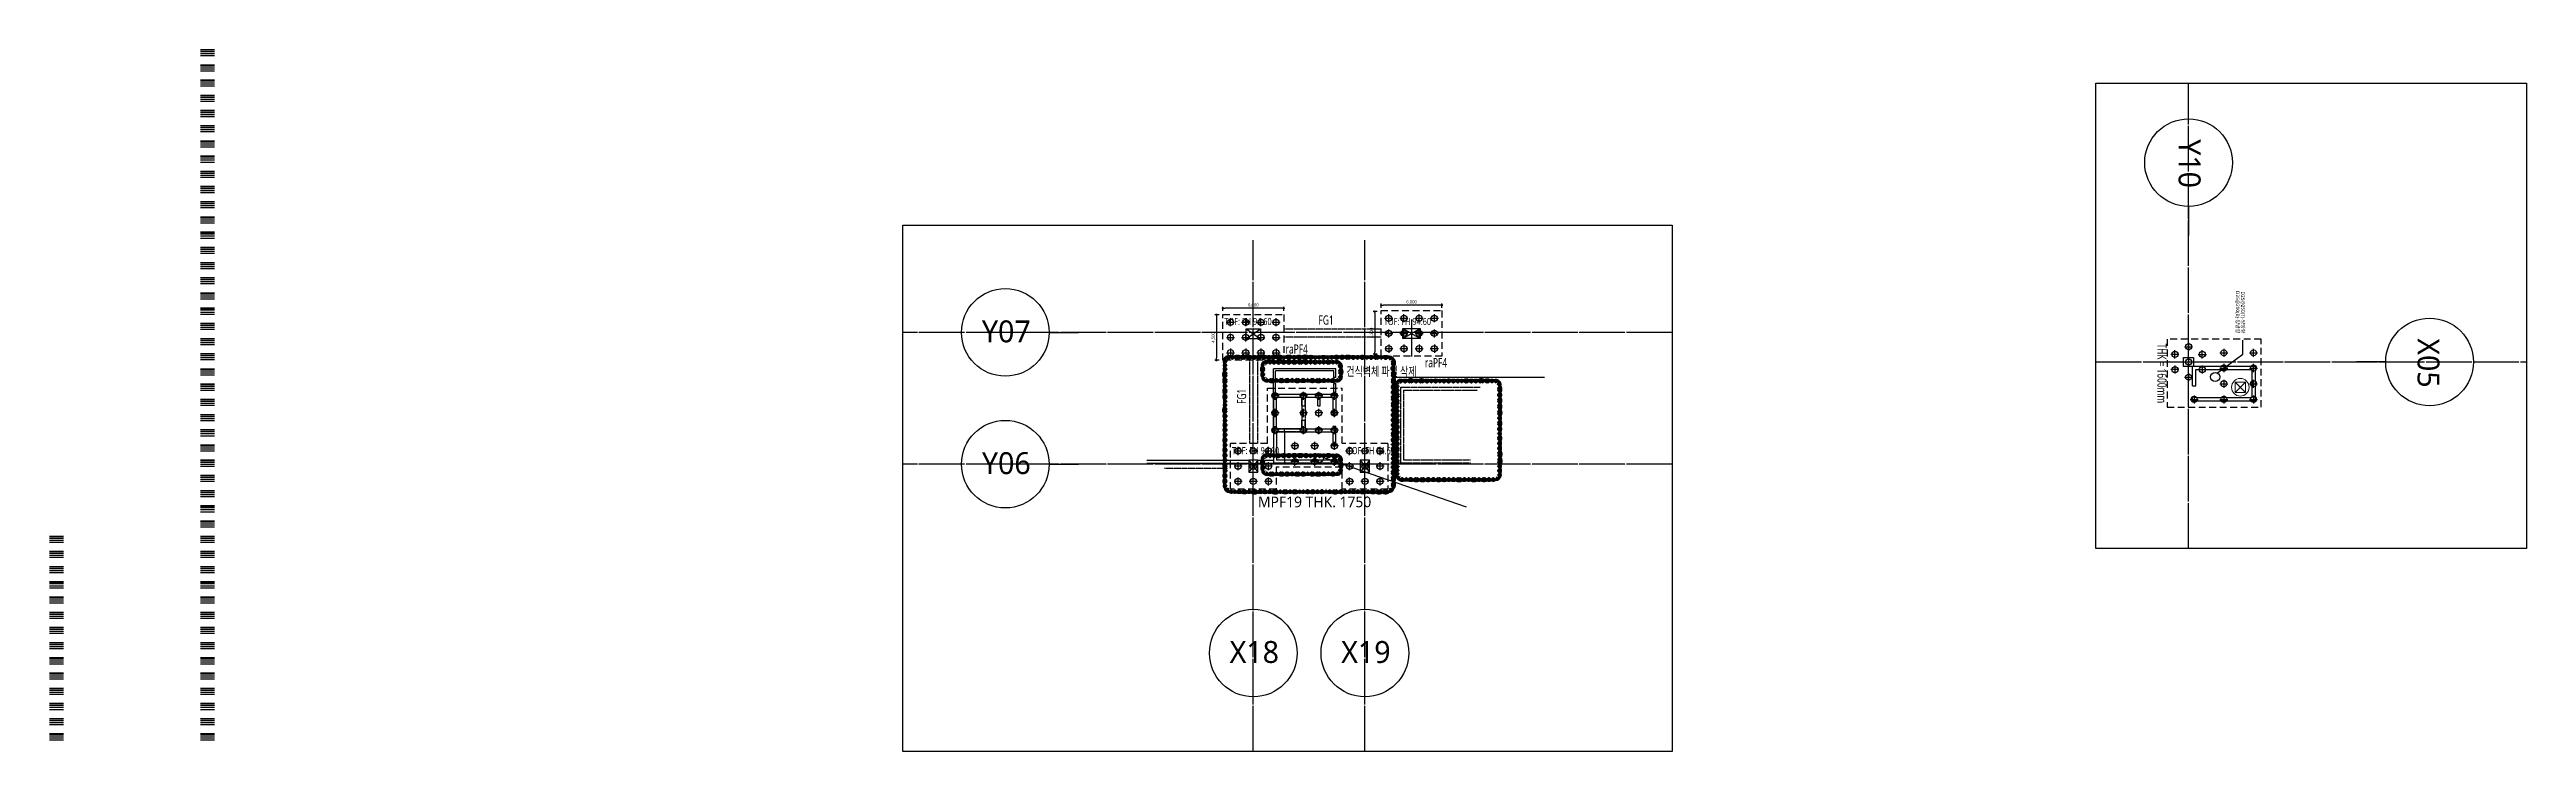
# Model space of a CAD drawing. Header units: millimetres. Extents: x 11948722 to 13111668, y -10771712 to -10232988.
# Drawn here: x 12301136 to 12545325, y -10680287 to -10611027 of the extents above; entities that cross this region are included whole.
import ezdxf
from ezdxf.enums import TextEntityAlignment as Align

# ---------------------------------------------------------------- set-up
doc = ezdxf.new("R2010")
doc.units = ezdxf.units.MM
doc.header["$LTSCALE"] = 150
doc.header["$MEASUREMENT"] = 0
for name, pattern in [('CEN', [6.2, 6, -0.1, 0, -0.1]), ('CONTINOUS', [0]), ('DASHED2', [0.375, 0.25, -0.125]), ('HID', [2.3, 1.5, -0.8]), ('HID2', [4.6, 3, -1.6]), ('HIDDEN2', [0.1875, 0.125, -0.0625]), ('XREF-구조평면도-안성 에버게인$0$CEN', [6.2, 6, -0.1, 0, -0.1]), ('XREF-구조평면도-안성 에버게인$0$HID2', [4.6, 3, -1.6]), ('XREF-구조평면도-안성 에버게인$0$XREF-구조평면도-안성 에버게인$0$DASHED2', [0.375, 0.25, -0.125]), ('XREF-구조평면도-안성 에버게인$0$XREF-구조평면도-안성 에버게인$0$HIDDEN', [2, 1, -1])]:
    doc.linetypes.add(name, pattern=pattern)
doc.layers.get('0').update_dxf_attribs({"linetype": 'CONTINUOUS'})
doc.layers.get('Defpoints').update_dxf_attribs({"color": 117, "linetype": 'CONTINUOUS'})
doc.layers.add('!!2023-08-17 수정사항', color=80, linetype='CONTINUOUS', plot=False)
for name, color, linetype in [('3TEX', 3, 'CONTINUOUS'), ('__S-CEN', 8, 'CEN'), ('__S-G.LINE-RC', 222, 'DASHED2'), ('__S_구조체크사항20230112', 111, 'CONTINUOUS'), ('__S_구조체크사항20230116', 101, 'CONTINUOUS'), ('CEN', 1, 'CEN'), ('COL', 2, 'CONTINUOUS'), ('CON-C', 2, 'CONTINUOUS'), ('F.LINE', 41, 'DASHED2'), ('F.NAME', 6, 'CONTINUOUS'), ('NOTE', 7, 'CONTINUOUS'), ('PILE', 1, 'CONTINUOUS'), ('x-평면도$0$SYM-2', 7, 'CONTINUOUS'), ('Xref-계단단면도$0$A-CEIL', 6, 'CONTINUOUS'), ('XREF-구조평면도-안성 에버게인$0$3 dim0', 7, 'CONTINUOUS'), ('XREF-구조평면도-안성 에버게인$0$__S-CEN', 8, 'XREF-구조평면도-안성 에버게인$0$CEN'), ('XREF-구조평면도-안성 에버게인$0$__S-G.NAME-RC', 3, 'CONTINUOUS'), ('XREF-구조평면도-안성 에버게인$0$XREF-구조평면도-안성 에버게인$0$__S-G.LINE-RC', 222, 'XREF-구조평면도-안성 에버게인$0$XREF-구조평면도-안성 에버게인$0$DASHED2'), ('XREF-구조평면도-안성 에버게인$0$XREF-구조평면도-안성 에버게인$0$ELE7', 7, 'CONTINUOUS'), ('XREF-구조평면도-안성 에버게인$0$XREF-구조평면도-안성 에버게인$0$x-평면도$0$A-CON', 2, 'CONTINUOUS'), ('XREF-구조평면도-안성 에버게인$0$XREF-구조평면도-안성 에버게인$0$x-평면도$0$지시선2', 7, 'CONTINUOUS'), ('XREF-구조평면도-안성 에버게인$0$XREF-구조평면도-안성 에버게인$0$주철근', 2, 'CONTINUOUS'), ('XREF-구조평면도-안성 에버게인$0$하부구조체', 171, 'XREF-구조평면도-안성 에버게인$0$HID2'), ('단차벽체', 2, 'CONTINUOUS'), ('하부구조체', 171, 'HID2')]:
    doc.layers.add(name, color=color, linetype=linetype)
doc.layers.add('집수정 1.90 x 1.700', color=3, linetype='CONTINUOUS', lineweight=0)
doc.styles.get("Standard").update_dxf_attribs({"font": 'NanumGothic.ttf'})
doc.styles.add('XREF-구조평면도-안성 에버게인$0$AUDIT_D_190715091641-0', font='')
doc.styles.get('XREF-구조평면도-안성 에버게인$0$AUDIT_D_190715091641-0').set_extended_font_data('Dotum')
doc.dimstyles.new('XREF-구조평면도-안성 에버게인$0$scale600', dxfattribs={"dimscale": 600, "dimtxt": 2, "dimasz": 1, "dimexe": 1, "dimexo": 2.5, "dimgap": 0.8, "dimtad": 1, "dimdec": 0, "dimzin": 0, "dimdsep": 46, "dimlunit": 6, "dimtxsty": 'XREF-구조평면도-안성 에버게인$0$AUDIT_D_190715091641-0', "dimblk": 'XREF-구조평면도-안성 에버게인$0$_Dot', "dimcen": 0, "dimdle": 1, "dimclrd": 256, "dimclre": 256, "dimclrt": 3, "dimadec": 0, "dimazin": 0, "dimtfac": 1, "dimtdec": 0, "dimtix": 1, "dimtmove": 2, "dimatfit": 3, "dimldrblk": 'XREF-구조평면도-안성 에버게인$0$_Dot', "dimfxl": 1, "dimtolj": 1, "dimtzin": 0, "dimarcsym": 0})

msp = doc.modelspace()

# ---------------------------------------------------------------- texts
at = {"layer": '3TEX', "linetype": 'CONTINOUS', "width": 0.7}
for p in [(12416962.7, -10637860.3), (12432678.5, -10637860.3), (12417706.4, -10650602.1), (12429119.9, -10650602.1)]:
    msp.add_text('TOF: FH 94.60', height=700, dxfattribs=at).set_placement(p, align=Align.MIDDLE_LEFT)
at = {"layer": '__S_구조체크사항20230116', "color": 1, "linetype": 'CONTINOUS', "width": 0.7}
msp.add_text('건식벽체 파일 삭제', height=900, dxfattribs=at).set_placement((12432439.1, -10642780.2), align=Align.MIDDLE_CENTER)
at = {"layer": 'F.NAME', "color": 140, "width": 0.7}
msp.add_text('THK = 1600mm', height=900, rotation=270, dxfattribs=at).set_placement((12509394.7, -10642981), align=Align.MIDDLE_CENTER)
at = {"layer": 'NOTE'}
for s, p in [('D25@200(B)-양방향', (12516854.3, -10634849.3)), ('D25@250(T)-양방향', (12517373.2, -10634909))]:
    msp.add_text(s, height=350, rotation=270, dxfattribs=at).set_placement(p, align=Align.MIDDLE_LEFT)
at = {"layer": 'NOTE', "color": 4, "width": 0.7}
for p in [(12424087.1, -10640579.9), (12437817.9, -10641920.6)]:
    msp.add_text('raPF4', height=900, dxfattribs=at).set_placement(p, align=Align.MIDDLE_CENTER)
at = {"layer": 'NOTE', "color": 1}
msp.add_text('MPF19 THK. 1750', height=1050, dxfattribs=at).set_placement((12420268, -10655660.6), align=Align.MIDDLE_LEFT)
at = {"layer": 'x-평면도$0$SYM-2', "color": 3}
for s, p in [('Y10', (12512115.3, -10622283.4)), ('X05', (12535670.3, -10641954.4))]:
    msp.add_text(s, height=2160, rotation=270, dxfattribs=at).set_placement(p, align=Align.MIDDLE_CENTER)
for s, p in [('Y07', (12395459.8, -10638838.8)), ('Y06', (12395459.8, -10651838.8)), ('X18', (12419910, -10670470.1)), ('X19', (12430910, -10670470.1))]:
    msp.add_text(s, height=2160, dxfattribs=at).set_placement(p, align=Align.MIDDLE_CENTER)
at = {"layer": 'XREF-구조평면도-안성 에버게인$0$__S-G.NAME-RC', "width": 0.7}
msp.add_text('FG1', height=900, dxfattribs=at).set_placement((12426983.8, -10637716.8), align=Align.MIDDLE)
msp.add_text('FG1', height=900, rotation=90, dxfattribs=at).set_placement((12418653.4, -10645247.2), align=Align.MIDDLE)

# ---------------------------------------------------------------- blocks, each defined once
blk = doc.blocks.new('XREF-구조평면도-안성 에버게인$0$_Dot')
at = {"color": 0, "linetype": 'ByBlock', "lineweight": -2}
blk.add_line((-0.5, 0), (-1, 0), dxfattribs=at)
at = {"color": 0, "linetype": 'ByBlock', "const_width": 0.5}
blk.add_lwpolyline([(-0.25, 0, 1), (0.25, 0, 1)], format="xyb", close=True, dxfattribs=at)
blk = doc.blocks.new('*D2012')
at = {"layer": 'Defpoints', "color": 0, "ltscale": 1200}
for p in [(12432411, -10636251), (12432411, -10636887), (12438411, -10636887)]:
    blk.add_point(p, dxfattribs=at)
at = {"layer": 'XREF-구조평면도-안성 에버게인$0$3 dim0', "lineweight": -2}
for p, q in [((12432411, -10636512), (12432411, -10636101)), ((12438186, -10636251), (12432636, -10636251)), ((12438411, -10636512), (12438411, -10636101))]:
    blk.add_line(p, q, dxfattribs=at)
at = {"layer": 'XREF-구조평면도-안성 에버게인$0$3 dim0', "lineweight": -2, "ltscale": 1200, "xscale": 225, "yscale": 225, "zscale": 225, "rotation": 180}
blk.add_blockref('XREF-구조평면도-안성 에버게인$0$_Dot', (12432411, -10636251), dxfattribs=at)
at = {"layer": 'XREF-구조평면도-안성 에버게인$0$3 dim0', "lineweight": -2, "ltscale": 1200, "xscale": 225, "yscale": 225, "zscale": 225}
blk.add_blockref('XREF-구조평면도-안성 에버게인$0$_Dot', (12438411, -10636251), dxfattribs=at)
at = {"layer": 'XREF-구조평면도-안성 에버게인$0$3 dim0', "color": 3, "ltscale": 1200, "insert": (12435411, -10635952), "char_height": 300, "attachment_point": 5, "style": 'XREF-구조평면도-안성 에버게인$0$AUDIT_D_190715091641-0'}
blk.add_mtext('\\A1;6,000', dxfattribs=at)
blk = doc.blocks.new('*D2013')
at = {"layer": 'Defpoints', "color": 0, "ltscale": 1200}
for p in [(12432411, -10636887), (12431775, -10641087), (12432411, -10641087)]:
    blk.add_point(p, dxfattribs=at)
at = {"layer": 'XREF-구조평면도-안성 에버게인$0$3 dim0', "lineweight": -2}
for p, q in [((12432036, -10636887), (12431625, -10636887)), ((12431775, -10637112), (12431775, -10640862)), ((12432036, -10641087), (12431625, -10641087))]:
    blk.add_line(p, q, dxfattribs=at)
at = {"layer": 'XREF-구조평면도-안성 에버게인$0$3 dim0', "lineweight": -2, "ltscale": 1200, "xscale": 225, "yscale": 225, "zscale": 225}
for p, rotation in [((12431775, -10636887), 90), ((12431775, -10641087), 270)]:
    blk.add_blockref('XREF-구조평면도-안성 에버게인$0$_Dot', p, dxfattribs=dict(at, rotation=rotation))
at = {"layer": 'XREF-구조평면도-안성 에버게인$0$3 dim0', "color": 3, "ltscale": 1200, "insert": (12431476, -10638987), "char_height": 300, "attachment_point": 5, "rotation": 90, "style": 'XREF-구조평면도-안성 에버게인$0$AUDIT_D_190715091641-0'}
blk.add_mtext('\\A1;4,200', dxfattribs=at)
blk = doc.blocks.new('*D2014')
at = {"layer": 'Defpoints', "color": 0, "ltscale": 1200}
for p in [(12416811, -10636552), (12416811, -10637189), (12422811, -10637189)]:
    blk.add_point(p, dxfattribs=at)
at = {"layer": 'XREF-구조평면도-안성 에버게인$0$3 dim0', "lineweight": -2}
for p, q in [((12416811, -10636814), (12416811, -10636402)), ((12422586, -10636552), (12417036, -10636552)), ((12422811, -10636814), (12422811, -10636402))]:
    blk.add_line(p, q, dxfattribs=at)
at = {"layer": 'XREF-구조평면도-안성 에버게인$0$3 dim0', "lineweight": -2, "ltscale": 1200, "xscale": 225, "yscale": 225, "zscale": 225, "rotation": 180}
blk.add_blockref('XREF-구조평면도-안성 에버게인$0$_Dot', (12416811, -10636552), dxfattribs=at)
at = {"layer": 'XREF-구조평면도-안성 에버게인$0$3 dim0', "lineweight": -2, "ltscale": 1200, "xscale": 225, "yscale": 225, "zscale": 225}
blk.add_blockref('XREF-구조평면도-안성 에버게인$0$_Dot', (12422811, -10636552), dxfattribs=at)
at = {"layer": 'XREF-구조평면도-안성 에버게인$0$3 dim0', "color": 3, "ltscale": 1200, "insert": (12419811, -10636253), "char_height": 300, "attachment_point": 5, "style": 'XREF-구조평면도-안성 에버게인$0$AUDIT_D_190715091641-0'}
blk.add_mtext('\\A1;6,000', dxfattribs=at)
blk = doc.blocks.new('*D2015')
at = {"layer": 'Defpoints', "color": 0, "ltscale": 1200}
for p in [(12416811, -10637189), (12416174, -10641688), (12416811, -10641688)]:
    blk.add_point(p, dxfattribs=at)
at = {"layer": 'XREF-구조평면도-안성 에버게인$0$3 dim0', "lineweight": -2}
for p, q in [((12416436, -10637189), (12416024, -10637189)), ((12416174, -10637414), (12416174, -10641463)), ((12416436, -10641688), (12416024, -10641688))]:
    blk.add_line(p, q, dxfattribs=at)
at = {"layer": 'XREF-구조평면도-안성 에버게인$0$3 dim0', "lineweight": -2, "ltscale": 1200, "xscale": 225, "yscale": 225, "zscale": 225}
for p, rotation in [((12416174, -10637189), 90), ((12416174, -10641688), 270)]:
    blk.add_blockref('XREF-구조평면도-안성 에버게인$0$_Dot', p, dxfattribs=dict(at, rotation=rotation))
at = {"layer": 'XREF-구조평면도-안성 에버게인$0$3 dim0', "color": 3, "ltscale": 1200, "insert": (12415875, -10639438), "char_height": 300, "attachment_point": 5, "rotation": 90, "style": 'XREF-구조평면도-안성 에버게인$0$AUDIT_D_190715091641-0'}
blk.add_mtext('\\A1;4,500', dxfattribs=at)

# ---------------------------------------------------------------- dimensions: what is measured, and where the dimension line sits
at = {"layer": 'XREF-구조평면도-안성 에버게인$0$3 dim0'}
for base, p1, p2, angle, picture, middle in [((12416810.5, -10636552.4), (12422810.5, -10637188.6), (12416810.5, -10637188.6), 180, '*D2014', (12419810.5, -10636253.3)), ((12431775.1, -10641086.6), (12432411.3, -10636887), (12432411.3, -10641086.6), 270, '*D2013', (12431476, -10638986.8)), ((12432411.3, -10636250.8), (12438411.3, -10636887), (12432411.3, -10636887), 180, '*D2012', (12435411.3, -10635951.7)), ((12416174.3, -10641688.2), (12416810.5, -10637188.6), (12416810.5, -10641688.2), 270, '*D2015', (12415875.2, -10639438.4))]:
    dim = msp.add_linear_dim(base=base, p1=p1, p2=p2, angle=angle, dimstyle='XREF-구조평면도-안성 에버게인$0$scale600', override={"dimscale": 150, "dimasz": 1.5, "dimtmove": 0}, dxfattribs=at)
    dim.commit()
    dim.dimension.update_dxf_attribs({"geometry": picture, "text_midpoint": middle})

# ---------------------------------------------------------------- linework, layer by layer
at = {"layer": '!!2023-08-17 수정사항', "linetype": 'CONTINOUS'}
msp.add_lwpolyline([(12461090.6, -10680287.3), (12385270.6, -10680287.3), (12385270.6, -10628352.7), (12461090.6, -10628352.7)], close=True, dxfattribs=at)
at = {"layer": '__S-CEN', "ltscale": 5}
for p, q in [((12512015.8, -10660272.7), (12512015.8, -10614357.9)), ((12419810.5, -10680287.3), (12419810.5, -10629830)), ((12430810.5, -10680287.3), (12430810.5, -10629830)), ((12461090.6, -10638938.4), (12385270.6, -10638938.4)), ((12502875.3, -10641854.9), (12545324.8, -10641854.9)), ((12461090.6, -10651938.4), (12385270.6, -10651938.4))]:
    msp.add_line(p, q, dxfattribs=at)
at = {"layer": '__S-G.LINE-RC', "ltscale": 2}
for p, q in [((12411060.2, -10651538.6), (12417930.4, -10651538.6)), ((12411060.2, -10652338.6), (12417261.3, -10652338.6))]:
    msp.add_line(p, q, dxfattribs=at)
at = {"layer": '__S_구조체크사항20230112', "linetype": 'CONTINOUS'}
for p, q in [((12422900.4, -10648738.4), (12422900.4, -10648438.4)), ((12422900.4, -10648738.4), (12422900.4, -10651538.4)), ((12422900.4, -10651538.4), (12422900.4, -10651838.4))]:
    msp.add_line(p, q, dxfattribs=at)
at = {"layer": '__S_구조체크사항20230116', "color": 1, "linetype": 'CONTINOUS'}
msp.add_line((12433651, -10643362.6), (12448508, -10643362.6), dxfattribs=at)
at = {"layer": '__S_구조체크사항20230116', "color": 1, "linetype": 'CONTINOUS', "const_width": 500}
for points in [[(12417146.8, -10641530.6, -0.52056705), (12417550.4, -10641530.6, -0.52056705), (12417947.9, -10641530.6, -0.52056705), (12418551.2, -10641530.6, -0.52056705), (12419092.1, -10641530.6, -0.52056705), (12419635.9, -10641530.6, -0.52056705), (12420116.3, -10641530.6, -0.52056705), (12420606.5, -10641530.6, -0.52056705), (12421140, -10641530.6, -0.52056705), (12421564, -10641530.6, -0.52056705), (12422041.2, -10641530.6, -0.52056705), (12422661.2, -10641530.6, -0.52056705), (12423016.2, -10641530.6, -0.52056705), (12423630.6, -10641530.6, -0.52056705), (12424043.3, -10641530.6, -0.52056705), (12424587.3, -10641530.6, -0.52056705), (12425227.2, -10641530.6, -0.52056705), (12425738.1, -10641530.6, -0.52056705), (12426107.3, -10641530.6, -0.52056705), (12426479.8, -10641530.6, -0.52056705), (12426965.2, -10641530.6, -0.52056705), (12427338.1, -10641530.6, -0.52056705), (12427751.6, -10641530.6, -0.52056705), (12428288, -10641530.6, -0.52056705), (12428826.7, -10641530.6, -0.52056705), (12429431.8, -10641530.6, -0.52056705), (12429892.7, -10641530.6, -0.52056705), (12430295.4, -10641530.6, -0.52056705), (12430822.1, -10641530.6, -0.52056705), (12431197.2, -10641530.6, -0.52056705), (12431660.3, -10641530.6, -0.52056705), (12432246, -10641530.6, -0.52056705), (12432611.1, -10641530.6, -0.52056705), (12433106, -10641530.6, -0.52056705), (12433479.2, -10641629.7, -0.52056705), (12433479.2, -10642260, -0.52056705), (12433479.2, -10642741.8, -0.52056705), (12433479.2, -10643401.9, -0.52056705), (12433479.2, -10644034.1, -0.52056705), (12433479.2, -10644614, -0.52056705), (12433479.2, -10645102.9, -0.52056705), (12433479.2, -10645742.9, -0.52056705), (12433479.2, -10646392.7, -0.52056705), (12433479.2, -10646829.9, -0.52056705), (12433479.2, -10647338, -0.52056705), (12433479.2, -10647850.6, -0.52056705), (12433479.2, -10648314.8, -0.52056705), (12433479.2, -10648678.9, -0.52056705), (12433479.2, -10649293.3, -0.52056705), (12433479.2, -10649831.6, -0.52056705), (12433479.2, -10650166.7, -0.52056705), (12433479.2, -10650794.3, -0.52056705), (12433479.2, -10651165.7, -0.52056705), (12433479.2, -10651598.5, -0.52056705), (12433479.2, -10651996.3, -0.52056705), (12433479.2, -10652468.7, -0.52056705), (12433479.2, -10653058, -0.52056705), (12433479.2, -10653690.5, -0.52056705), (12433479.2, -10654266.5, -0.52056705), (12433144.7, -10654527.6, -0.52056705), (12432535, -10654527.6, -0.52056705), (12431887.5, -10654527.6, -0.52056705), (12431321.9, -10654527.6, -0.52056705), (12430922.7, -10654527.6, -0.52056705), (12430334.9, -10654527.6, -0.52056705), (12429908.4, -10654527.6, -0.52056705), (12429462.6, -10654527.6, -0.52056705), (12429094.5, -10654527.6, -0.52056705), (12428691.5, -10654527.6, -0.52056705), (12428193.8, -10654527.6, -0.52056705), (12427560.2, -10654527.6, -0.52056705), (12427147.2, -10654527.6, -0.52056705), (12426810.4, -10654527.6, -0.52056705), (12426334.2, -10654527.6, -0.52056705), (12425931.4, -10654527.6, -0.52056705), (12425407.6, -10654527.6, -0.52056705), (12424920.8, -10654527.6, -0.52056705), (12424554.3, -10654527.6, -0.52056705), (12424204.5, -10654527.6, -0.52056705), (12423625.6, -10654527.6, -0.52056705), (12423243.7, -10654527.6, -0.52056705), (12422655.2, -10654527.6, -0.52056705), (12422294.3, -10654527.6, -0.52056705), (12421643.2, -10654527.6, -0.52056705), (12421203.3, -10654527.6, -0.52056705), (12420720.5, -10654527.6, -0.52056705), (12420253.8, -10654527.6, -0.52056705), (12419598.2, -10654527.6, -0.52056705), (12419201.8, -10654527.6, -0.52056705), (12418639.3, -10654527.6, -0.52056705), (12418173.6, -10654527.6, -0.52056705), (12417822.8, -10654527.6, -0.52056705), (12417475.9, -10654527.6, -0.52056705), (12417146.8, -10654257.7, -0.52056705), (12417146.8, -10653884, -0.52056705), (12417146.8, -10653349.9, -0.52056705), (12417146.8, -10652818.4, -0.52056705), (12417146.8, -10652346.3, -0.52056705), (12417146.8, -10651765.7, -0.52056705), (12417146.8, -10651320.5, -0.52056705), (12417146.8, -10650817.8, -0.52056705), (12417146.8, -10650272.8, -0.52056705), (12417146.8, -10649836.5, -0.52056705), (12417146.8, -10649285, -0.52056705), (12417146.8, -10648810.2, -0.52056705), (12417146.8, -10648320.5, -0.52056705), (12417146.8, -10647839.4, -0.52056705), (12417146.8, -10647443.4, -0.52056705), (12417146.8, -10646951.3, -0.52056705), (12417146.8, -10646294.5, -0.52056705), (12417146.8, -10645916.9, -0.52056705), (12417146.8, -10645570.2, -0.52056705), (12417146.8, -10645019.2, -0.52056705), (12417146.8, -10644433.4, -0.52056705), (12417146.8, -10644010.1, -0.52056705), (12417146.8, -10643412.7, -0.52056705), (12417146.8, -10642768.7, -0.52056705), (12417146.8, -10642356.2, -0.52056705), (12417146.8, -10641987.7, -0.52056705)], [(12420864.8, -10642009.2, -0.52056705), (12421270.9, -10642009.2, -0.52056705), (12421644.8, -10642009.2, -0.52056705), (12422059.1, -10642009.2, -0.52056705), (12422537, -10642009.2, -0.52056705), (12423055.1, -10642009.2, -0.52056705), (12423571.3, -10642009.2, -0.52056705), (12424134.5, -10642009.2, -0.52056705), (12424738.2, -10642009.2, -0.52056705), (12425260.8, -10642009.2, -0.52056705), (12425651.6, -10642009.2, -0.52056705), (12426157.2, -10642009.2, -0.52056705), (12426546.3, -10642009.2, -0.52056705), (12426943.2, -10642009.2, -0.52056705), (12427481.3, -10642009.2, -0.52056705), (12427849, -10642009.2, -0.52056705), (12428226.5, -10642009.2, -0.52056705), (12428295.4, -10642517.8, -0.52056705), (12428295.4, -10643131.8, -0.52056705), (12428262.8, -10643553.7, -0.52056705), (12427923.5, -10643553.7, -0.52056705), (12427391.8, -10643553.7, -0.52056705), (12427009.8, -10643553.7, -0.52056705), (12426531.9, -10643553.7, -0.52056705), (12425903.5, -10643553.7, -0.52056705), (12425342, -10643553.7, -0.52056705), (12424998.1, -10643553.7, -0.52056705), (12424454.8, -10643553.7, -0.52056705), (12423857.2, -10643553.7, -0.52056705), (12423423.1, -10643553.7, -0.52056705), (12422866.8, -10643553.7, -0.52056705), (12422294.3, -10643553.7, -0.52056705), (12421921.4, -10643553.7, -0.52056705), (12421323, -10643553.7, -0.52056705), (12420967, -10643553.7, -0.52056705), (12420864.8, -10643318.1, -0.52056705), (12420864.8, -10642860.3, -0.52056705), (12420864.8, -10642277.5, -0.52056705)], [(12434116.1, -10643857.5, -0.52056705), (12434552.1, -10643857.5, -0.52056705), (12434997.3, -10643857.5, -0.52056705), (12435629.6, -10643857.5, -0.52056705), (12436080.3, -10643857.5, -0.52056705), (12436697.9, -10643857.5, -0.52056705), (12437164.4, -10643857.5, -0.52056705), (12437556.2, -10643857.5, -0.52056705), (12438026.6, -10643857.5, -0.52056705), (12438384, -10643857.5, -0.52056705), (12438820.9, -10643857.5, -0.52056705), (12439305.7, -10643857.5, -0.52056705), (12439764.7, -10643857.5, -0.52056705), (12440182.4, -10643857.5, -0.52056705), (12440540, -10643857.5, -0.52056705), (12441083.1, -10643857.5, -0.52056705), (12441528.9, -10643857.5, -0.52056705), (12441965.8, -10643857.5, -0.52056705), (12442601, -10643857.5, -0.52056705), (12443149.6, -10643857.5, -0.52056705), (12443530.4, -10643857.5, -0.52056705), (12443907.5, -10643857.5, -0.52056705), (12443967.5, -10644245, -0.52056705), (12443967.5, -10644854.4, -0.52056705), (12443967.5, -10645370, -0.52056705), (12443967.5, -10645959.1, -0.52056705), (12443967.5, -10646549.2, -0.52056705), (12443967.5, -10647178.1, -0.52056705), (12443967.5, -10647615, -0.52056705), (12443967.5, -10648204.1, -0.52056705), (12443967.5, -10648724.6, -0.52056705), (12443967.5, -10649104.9, -0.52056705), (12443967.5, -10649657.1, -0.52056705), (12443967.5, -10650131.3, -0.52056705), (12443967.5, -10650619.4, -0.52056705), (12443967.5, -10651280.8, -0.52056705), (12443967.5, -10651946.7, -0.52056705), (12443967.5, -10652350.4, -0.52056705), (12443967.5, -10652814.9, -0.52056705), (12443967.5, -10653190.3, -0.52056705), (12443662.3, -10653331.2, -0.52056705), (12443256.2, -10653331.2, -0.52056705), (12442825.5, -10653331.2, -0.52056705), (12442278.8, -10653331.2, -0.52056705), (12441859.9, -10653331.2, -0.52056705), (12441253.2, -10653331.2, -0.52056705), (12440850.2, -10653331.2, -0.52056705), (12440400.5, -10653331.2, -0.52056705), (12439777.3, -10653331.2, -0.52056705), (12439309.1, -10653331.2, -0.52056705), (12438889.9, -10653331.2, -0.52056705), (12438363.1, -10653331.2, -0.52056705), (12437798.2, -10653331.2, -0.52056705), (12437325.5, -10653331.2, -0.52056705), (12436790.9, -10653331.2, -0.52056705), (12436183.4, -10653331.2, -0.52056705), (12435580.5, -10653331.2, -0.52056705), (12435076.4, -10653331.2, -0.52056705), (12434694.1, -10653331.2, -0.52056705), (12434257.5, -10653331.2, -0.52056705), (12434116.1, -10653069.2, -0.52056705), (12434116.1, -10652709.3, -0.52056705), (12434116.1, -10652361.3, -0.52056705), (12434116.1, -10652003.4, -0.52056705), (12434116.1, -10651404.5, -0.52056705), (12434116.1, -10650754.2, -0.52056705), (12434116.1, -10650175.4, -0.52056705), (12434116.1, -10649679.4, -0.52056705), (12434116.1, -10649060.8, -0.52056705), (12434116.1, -10648546.7, -0.52056705), (12434116.1, -10648001.6, -0.52056705), (12434116.1, -10647389.6, -0.52056705), (12434116.1, -10646895.4, -0.52056705), (12434116.1, -10646485.2, -0.52056705), (12434116.1, -10646111, -0.52056705), (12434116.1, -10645465.2, -0.52056705), (12434116.1, -10644856.3, -0.52056705), (12434116.1, -10644443.3, -0.52056705), (12434116.1, -10644103.8, -0.52056705)], [(12420864.8, -10651229.5, -0.52056705), (12421270.9, -10651229.5, -0.52056705), (12421644.8, -10651229.5, -0.52056705), (12422059.1, -10651229.5, -0.52056705), (12422537, -10651229.5, -0.52056705), (12423055.1, -10651229.5, -0.52056705), (12423571.3, -10651229.5, -0.52056705), (12424134.5, -10651229.5, -0.52056705), (12424738.2, -10651229.5, -0.52056705), (12425260.8, -10651229.5, -0.52056705), (12425651.6, -10651229.5, -0.52056705), (12426157.2, -10651229.5, -0.52056705), (12426546.3, -10651229.5, -0.52056705), (12426943.2, -10651229.5, -0.52056705), (12427481.3, -10651229.5, -0.52056705), (12427849, -10651229.5, -0.52056705), (12428226.5, -10651229.5, -0.52056705), (12428295.4, -10651738.2, -0.52056705), (12428295.4, -10652352.2, -0.52056705), (12428262.8, -10652774, -0.52056705), (12427923.5, -10652774, -0.52056705), (12427391.8, -10652774, -0.52056705), (12427009.8, -10652774, -0.52056705), (12426531.9, -10652774, -0.52056705), (12425903.5, -10652774, -0.52056705), (12425342, -10652774, -0.52056705), (12424998.1, -10652774, -0.52056705), (12424454.8, -10652774, -0.52056705), (12423857.2, -10652774, -0.52056705), (12423423.1, -10652774, -0.52056705), (12422866.8, -10652774, -0.52056705), (12422294.3, -10652774, -0.52056705), (12421921.4, -10652774, -0.52056705), (12421323, -10652774, -0.52056705), (12420967, -10652774, -0.52056705), (12420864.8, -10652538.5, -0.52056705), (12420864.8, -10652080.6, -0.52056705), (12420864.8, -10651497.9, -0.52056705)]]:
    msp.add_lwpolyline(points, format="xyb", close=True, dxfattribs=at)
at = {"layer": 'CEN', "linetype": 'HIDDEN2'}
msp.add_line((12517615.7, -10644854.9), (12516615.7, -10643854.9), dxfattribs=at)
at = {"layer": 'COL'}
for p, q in [((12419110.4, -10639588.6), (12419110.4, -10638588.6)), ((12419110.4, -10638588.6), (12420510.4, -10638588.6)), ((12420510.4, -10638588.6), (12420510.4, -10639588.6)), ((12434560.4, -10639538.6), (12434560.4, -10638538.6)), ((12434560.4, -10638538.6), (12436260.4, -10638538.6)), ((12436260.4, -10638538.6), (12436260.4, -10639538.6)), ((12420510.4, -10639588.6), (12419110.4, -10639588.6)), ((12436260.4, -10639538.6), (12434560.4, -10639538.6)), ((12511515.8, -10642304.9), (12511515.8, -10641404.9)), ((12511515.8, -10641404.9), (12512515.8, -10641404.9)), ((12512515.8, -10641404.9), (12512515.8, -10642304.9)), ((12518565.7, -10642304.9), (12511515.8, -10642304.9)), ((12512415.7, -10644204.9), (12512415.7, -10642304.9)), ((12512715.7, -10642604.9), (12518265.7, -10642604.9)), ((12512715.7, -10644204.9), (12512715.7, -10642604.9)), ((12518265.7, -10642604.9), (12518265.7, -10645404.9)), ((12518565.7, -10642304.9), (12518565.7, -10645704.9)), ((12421810.4, -10645038.4), (12421810.4, -10651838.4)), ((12421810.4, -10645038.4), (12427960.4, -10645038.4)), ((12422110.4, -10645338.4), (12424610.4, -10645338.4)), ((12422110.4, -10648438.4), (12422110.4, -10645338.4)), ((12424610.4, -10646188.4), (12424610.4, -10645338.4)), ((12424610.4, -10646188.4), (12424910.4, -10646188.4)), ((12424910.4, -10645338.4), (12426185.4, -10645338.4)), ((12424910.4, -10646188.4), (12424910.4, -10645338.4)), ((12426185.4, -10646188.4), (12426185.4, -10645338.4)), ((12426185.4, -10646188.4), (12426385.4, -10646188.4)), ((12426385.4, -10645338.4), (12427660.4, -10645338.4)), ((12426385.4, -10646188.4), (12426385.4, -10645338.4)), ((12427660.4, -10645338.4), (12427660.4, -10647138.4)), ((12427960.4, -10645038.4), (12427960.4, -10647138.4)), ((12512415.7, -10644204.9), (12512715.7, -10644204.9)), ((12512415.7, -10645304.9), (12512715.7, -10645304.9)), ((12512415.7, -10645704.9), (12512415.7, -10645304.9)), ((12512415.7, -10645704.9), (12512415.7, -10645304.9)), ((12512415.7, -10645304.9), (12512715.7, -10645304.9)), ((12512415.7, -10645704.9), (12518565.7, -10645704.9)), ((12512715.7, -10645404.9), (12512715.7, -10645304.9)), ((12512715.7, -10645404.9), (12512715.7, -10645304.9)), ((12518265.7, -10645404.9), (12512715.7, -10645404.9)), ((12422110.4, -10648438.4), (12424610.4, -10648438.4)), ((12422110.4, -10648738.4), (12422110.4, -10651538.4)), ((12422110.4, -10648738.4), (12427660.4, -10648738.4)), ((12424610.4, -10647588.4), (12424910.4, -10647588.4)), ((12424610.4, -10648438.4), (12424610.4, -10647588.4)), ((12424910.4, -10648438.4), (12424910.4, -10647588.4)), ((12424910.4, -10648438.4), (12427660.4, -10648438.4)), ((12427960.2, -10647138.4), (12427660.2, -10647138.4)), ((12427960.4, -10648238.4), (12427660.3, -10648238.4)), ((12427660.4, -10648238.4), (12427660.4, -10648438.4)), ((12427660.4, -10648738.4), (12427660.4, -10650138.4)), ((12427960.4, -10650138.4), (12427960.4, -10648238.4)), ((12427659.8, -10650138.4), (12427960.4, -10650138.4)), ((12427660.4, -10651238.4), (12427660.4, -10651538.4)), ((12427960.4, -10651238.4), (12427660.4, -10651238.4)), ((12427960.4, -10651838.4), (12427960.4, -10651238.4)), ((12420260.5, -10651538.4), (12419360.5, -10651538.4)), ((12419360.5, -10651538.4), (12419360.5, -10652738.4)), ((12419360.5, -10652738.4), (12420260.5, -10652738.4)), ((12420260.5, -10652738.4), (12420260.5, -10651538.4)), ((12427960.4, -10651838.4), (12421810.4, -10651838.4)), ((12427660.4, -10651538.4), (12422110.4, -10651538.4)), ((12431260.5, -10651538.4), (12430360.5, -10651538.4)), ((12430360.5, -10651538.4), (12430360.5, -10652738.4)), ((12430360.5, -10652738.4), (12431260.5, -10652738.4)), ((12431260.5, -10652738.4), (12431260.5, -10651538.4))]:
    msp.add_line(p, q, dxfattribs=at)
at = {"layer": 'CON-C', "ltscale": 1200}
msp.add_lwpolyline([(12545324.8, -10614357.9), (12545324.8, -10660272.7), (12502875.3, -10660272.7), (12502875.3, -10614357.9)], close=True, dxfattribs=at)
at = {"layer": 'Defpoints'}
for p, q in [((12419110.5, -10638588.4), (12420510.5, -10639588.4)), ((12419110.5, -10639588.4), (12420510.5, -10638588.4)), ((12434560.5, -10638538.4), (12436260.5, -10639538.4)), ((12434560.5, -10639538.4), (12436260.5, -10638538.4)), ((12419360.5, -10651538.4), (12420260.5, -10652738.4)), ((12420260.5, -10651538.4), (12419360.5, -10652738.4)), ((12430360.5, -10651538.4), (12431260.5, -10652738.4)), ((12431260.5, -10651538.4), (12430360.5, -10652738.4))]:
    msp.add_line(p, q, dxfattribs=at)
at = {"layer": 'F.LINE', "linetype": 'HID', "ltscale": 3}
for p, q in [((12519165.7, -10639604.9), (12509915.8, -10639604.9)), ((12509915.8, -10639604.9), (12509915.8, -10646304.9)), ((12519165.7, -10646304.9), (12519165.7, -10639604.9)), ((12421209.8, -10649889.9), (12421209.8, -10644438.4)), ((12421209.8, -10644438.4), (12428559.6, -10644438.4)), ((12428559.6, -10649889.7), (12428559.6, -10644438.4)), ((12509915.8, -10646304.9), (12519165.7, -10646304.9)), ((12417559.7, -10654389.9), (12417559.7, -10649889.9)), ((12421209.8, -10649889.9), (12417559.7, -10649889.9)), ((12433059.5, -10649889.7), (12428559.6, -10649889.7)), ((12433059.5, -10649889.7), (12433059.5, -10654389.7)), ((12428559.5, -10652239.8), (12422059.7, -10652239.8)), ((12422059.7, -10652239.8), (12422059.7, -10654389.9)), ((12428559.5, -10654389.7), (12428559.5, -10652239.8)), ((12422059.7, -10654389.9), (12417559.7, -10654389.9)), ((12433059.5, -10654389.7), (12428559.5, -10654389.7))]:
    msp.add_line(p, q, dxfattribs=at)
for points in [[(12438410.5, -10636788.6), (12438410.5, -10641288.2), (12432410.5, -10641288.2), (12432410.5, -10636788.6)], [(12422810.5, -10637188.6), (12422810.5, -10641688.2), (12416810.5, -10641688.2), (12416810.5, -10637188.6)]]:
    msp.add_lwpolyline(points, close=True, dxfattribs=at)
at = {"layer": 'NOTE'}
for p, q in [((12514857.7, -10642943.8), (12517378.8, -10641084.8)), ((12517378.8, -10641084.8), (12517378.8, -10639710.7)), ((12426277.8, -10651118.4), (12440799.8, -10656138.4)), ((12426277.8, -10651118.4), (12440799.8, -10656138.4))]:
    msp.add_line(p, q, dxfattribs=at)
for centre, radius in [((12514632.7, -10643333.5), 450), ((12426277.8, -10651318.2), 445.5)]:
    msp.add_circle(centre, radius, dxfattribs=at)
at = {"layer": 'PILE'}
for p, q in [((12417160.5, -10637938.4), (12417960.5, -10637938.4)), ((12417560.5, -10638338.4), (12417560.5, -10637538.4)), ((12417560.5, -10639838.4), (12417560.5, -10639038.4)), ((12418660.5, -10637938.4), (12419460.5, -10637938.4)), ((12419060.5, -10638338.4), (12419060.5, -10637538.4)), ((12419060.5, -10639838.4), (12419060.5, -10639038.4)), ((12420160.5, -10637938.4), (12420960.5, -10637938.4)), ((12420560.5, -10638338.4), (12420560.5, -10637538.4)), ((12420560.5, -10639838.4), (12420560.5, -10639038.4)), ((12421660.5, -10637938.4), (12422460.5, -10637938.4)), ((12422060.5, -10638338.4), (12422060.5, -10637538.4)), ((12422060.5, -10639838.4), (12422060.5, -10639038.4)), ((12432760.5, -10637538.4), (12433560.5, -10637538.4)), ((12432760.5, -10639038.4), (12433560.5, -10639038.4)), ((12433160.5, -10637938.4), (12433160.5, -10637138.4)), ((12433160.5, -10639438.4), (12433160.5, -10638638.4)), ((12434260.5, -10637538.4), (12435060.5, -10637538.4)), ((12434260.5, -10639038.4), (12435060.5, -10639038.4)), ((12434660.5, -10637938.4), (12434660.5, -10637138.4)), ((12434660.5, -10639438.4), (12434660.5, -10638638.4)), ((12435760.5, -10637538.4), (12436560.5, -10637538.4)), ((12435760.5, -10639038.4), (12436560.5, -10639038.4)), ((12436160.5, -10637938.4), (12436160.5, -10637138.4)), ((12436160.5, -10639438.4), (12436160.5, -10638638.4)), ((12437260.5, -10637538.4), (12438060.5, -10637538.4)), ((12437260.5, -10639038.4), (12438060.5, -10639038.4)), ((12437660.5, -10637938.4), (12437660.5, -10637138.4)), ((12437660.5, -10639438.4), (12437660.5, -10638638.4)), ((12417160.5, -10639438.4), (12417960.5, -10639438.4)), ((12417160.5, -10640938.4), (12417960.5, -10640938.4)), ((12417560.5, -10640538.4), (12417560.5, -10641338.4)), ((12418660.5, -10639438.4), (12419460.5, -10639438.4)), ((12418660.5, -10640938.4), (12419460.5, -10640938.4)), ((12419060.5, -10640538.4), (12419060.5, -10641338.4)), ((12420160.5, -10639438.4), (12420960.5, -10639438.4)), ((12420160.5, -10640938.4), (12420960.5, -10640938.4)), ((12420560.5, -10640538.4), (12420560.5, -10641338.4)), ((12421660.5, -10639438.4), (12422460.5, -10639438.4)), ((12421660.5, -10640938.4), (12422460.5, -10640938.4)), ((12422060.5, -10640538.4), (12422060.5, -10641338.4)), ((12432760.5, -10640538.4), (12433560.5, -10640538.4)), ((12433160.5, -10640138.4), (12433160.5, -10640938.4)), ((12434260.5, -10640538.4), (12435060.5, -10640538.4)), ((12434660.5, -10640138.4), (12434660.5, -10640938.4)), ((12435760.5, -10640538.4), (12436560.5, -10640538.4)), ((12436160.5, -10640138.4), (12436160.5, -10640938.4)), ((12437260.5, -10640538.4), (12438060.5, -10640538.4)), ((12437660.5, -10640138.4), (12437660.5, -10640938.4)), ((12511065.8, -10641104.9), (12510265.8, -10641104.9)), ((12510665.8, -10641504.9), (12510665.8, -10640704.9)), ((12511615.8, -10640354.9), (12512415.8, -10640354.9)), ((12512015.8, -10639954.9), (12512015.8, -10640754.9)), ((12512015.8, -10641454.9), (12512015.8, -10642254.9)), ((12512965.8, -10641104.9), (12513765.8, -10641104.9)), ((12513365.8, -10641504.9), (12513365.8, -10640704.9)), ((12515090.7, -10640954.9), (12515890.7, -10640954.9)), ((12515490.7, -10640554.9), (12515490.7, -10641354.9)), ((12518015.7, -10640954.9), (12518815.7, -10640954.9)), ((12518415.7, -10641354.9), (12518415.7, -10640554.9)), ((12511065.8, -10642604.9), (12510265.8, -10642604.9)), ((12510665.8, -10642204.9), (12510665.8, -10643004.9)), ((12511615.8, -10641854.9), (12512415.8, -10641854.9)), ((12511615.8, -10643354.9), (12512415.8, -10643354.9)), ((12512015.8, -10642954.9), (12512015.8, -10643754.9)), ((12512965.8, -10642604.9), (12513765.8, -10642604.9)), ((12513365.8, -10642204.9), (12513365.8, -10643004.9)), ((12515090.7, -10642454.9), (12515890.7, -10642454.9)), ((12515090.7, -10644004.9), (12515890.7, -10644004.9)), ((12515490.7, -10642054.9), (12515490.7, -10642854.9)), ((12515490.7, -10643604.9), (12515490.7, -10644404.9)), ((12518015.7, -10642454.9), (12518815.7, -10642454.9)), ((12518015.7, -10644004.9), (12518815.7, -10644004.9)), ((12518415.7, -10642854.9), (12518415.7, -10642054.9)), ((12518415.7, -10644404.9), (12518415.7, -10643604.9)), ((12422359.8, -10645188.4), (12421559.8, -10645188.4)), ((12421959.8, -10645588.4), (12421959.8, -10644788.4)), ((12421959.8, -10647288.4), (12421959.8, -10646488.4)), ((12425159.7, -10645188.4), (12424359.7, -10645188.4)), ((12424759.7, -10645588.4), (12424759.7, -10644788.4)), ((12424759.7, -10647288.4), (12424759.7, -10646488.4)), ((12426659.7, -10645188.4), (12425859.7, -10645188.4)), ((12426259.7, -10645588.4), (12426259.7, -10644788.4)), ((12426259.7, -10647288.4), (12426259.7, -10646488.4)), ((12428209.6, -10645188.4), (12427409.6, -10645188.4)), ((12427809.6, -10645588.4), (12427809.6, -10644788.4)), ((12427809.6, -10647288.4), (12427809.6, -10646488.4)), ((12512165.7, -10645554.9), (12512965.7, -10645554.9)), ((12512565.7, -10645154.9), (12512565.7, -10645954.9)), ((12515090.7, -10645554.9), (12515890.7, -10645554.9)), ((12515490.7, -10645154.9), (12515490.7, -10645954.9)), ((12518015.7, -10645554.9), (12518815.7, -10645554.9)), ((12518415.7, -10645154.9), (12518415.7, -10645954.9)), ((12422359.8, -10646888.4), (12421559.8, -10646888.4)), ((12422359.8, -10648589.8), (12421559.8, -10648589.8)), ((12421959.8, -10648989.8), (12421959.8, -10648189.8)), ((12425159.7, -10646888.4), (12424359.7, -10646888.4)), ((12425159.7, -10648588.4), (12424359.7, -10648588.4)), ((12424759.7, -10648988.4), (12424759.7, -10648188.4)), ((12426659.7, -10646888.4), (12425859.7, -10646888.4)), ((12426659.7, -10648588.4), (12425859.7, -10648588.4)), ((12426259.7, -10648988.4), (12426259.7, -10648188.4)), ((12428209.6, -10646888.4), (12427409.6, -10646888.4)), ((12428209.6, -10648588.4), (12427409.6, -10648588.4)), ((12427809.6, -10648988.4), (12427809.6, -10648188.4)), ((12418709.7, -10650639.9), (12417909.7, -10650639.9)), ((12418309.7, -10651039.9), (12418309.7, -10650239.9)), ((12420209.7, -10650639.9), (12419409.7, -10650639.9)), ((12419809.7, -10651039.9), (12419809.7, -10650239.9)), ((12421709.7, -10650639.9), (12420909.7, -10650639.9)), ((12421309.7, -10651039.9), (12421309.7, -10650239.9)), ((12424309.6, -10650138.4), (12423509.6, -10650138.4)), ((12423909.6, -10650538.4), (12423909.6, -10649738.4)), ((12423909.6, -10652088.4), (12423909.6, -10651288.4)), ((12426259.6, -10650138.4), (12425459.6, -10650138.4)), ((12425859.6, -10650538.4), (12425859.6, -10649738.4)), ((12425859.6, -10652088.4), (12425859.6, -10651288.4)), ((12428209.8, -10650138.4), (12427409.8, -10650138.4)), ((12427809.8, -10650538.4), (12427809.8, -10649738.4)), ((12427809.8, -10652088.4), (12427809.8, -10651288.4)), ((12429709.5, -10650639.7), (12428909.5, -10650639.7)), ((12429309.5, -10651039.7), (12429309.5, -10650239.7)), ((12431209.5, -10650639.7), (12430409.5, -10650639.7)), ((12430809.5, -10651039.7), (12430809.5, -10650239.7)), ((12432709.5, -10650639.7), (12431909.5, -10650639.7)), ((12432309.5, -10651039.7), (12432309.5, -10650239.7)), ((12418709.7, -10652139.9), (12417909.7, -10652139.9)), ((12418709.7, -10653639.9), (12417909.7, -10653639.9)), ((12418309.7, -10652539.9), (12418309.7, -10651739.9)), ((12418309.7, -10654039.9), (12418309.7, -10653239.9)), ((12420209.7, -10652139.9), (12419409.7, -10652139.9)), ((12420209.7, -10653639.9), (12419409.7, -10653639.9)), ((12419809.7, -10652539.9), (12419809.7, -10651739.9)), ((12419809.7, -10654039.9), (12419809.7, -10653239.9)), ((12421709.7, -10652139.9), (12420909.7, -10652139.9)), ((12421709.7, -10653639.9), (12420909.7, -10653639.9)), ((12421309.7, -10652539.9), (12421309.7, -10651739.9)), ((12421309.7, -10654039.9), (12421309.7, -10653239.9)), ((12424309.6, -10651688.4), (12423509.6, -10651688.4)), ((12426259.6, -10651688.4), (12425459.6, -10651688.4)), ((12428209.8, -10651688.4), (12427409.8, -10651688.4)), ((12429709.5, -10652139.7), (12428909.5, -10652139.7)), ((12429709.5, -10653639.7), (12428909.5, -10653639.7)), ((12429309.5, -10652539.7), (12429309.5, -10651739.7)), ((12429309.5, -10654039.7), (12429309.5, -10653239.7)), ((12431209.5, -10652139.7), (12430409.5, -10652139.7)), ((12431209.5, -10653639.7), (12430409.5, -10653639.7)), ((12430809.5, -10652539.7), (12430809.5, -10651739.7)), ((12430809.5, -10654039.7), (12430809.5, -10653239.7)), ((12432709.5, -10652139.7), (12431909.5, -10652139.7)), ((12432709.5, -10653639.7), (12431909.5, -10653639.7)), ((12432309.5, -10652539.7), (12432309.5, -10651739.7)), ((12432309.5, -10654039.7), (12432309.5, -10653239.7))]:
    msp.add_line(p, q, dxfattribs=at)
at = {"layer": 'PILE', "color": 7}
for centre in [(12417560.5, -10637938.4), (12417560.5, -10639438.4), (12419060.5, -10637938.4), (12419060.5, -10639438.4), (12420560.5, -10637938.4), (12420560.5, -10639438.4), (12422060.5, -10637938.4), (12422060.5, -10639438.4), (12433160.5, -10637538.4), (12433160.5, -10639038.4), (12434660.5, -10637538.4), (12434660.5, -10639038.4), (12436160.5, -10637538.4), (12436160.5, -10639038.4), (12437660.5, -10637538.4), (12437660.5, -10639038.4), (12417560.5, -10640938.4), (12419060.5, -10640938.4), (12420560.5, -10640938.4), (12422060.5, -10640938.4), (12433160.5, -10640538.4), (12434660.5, -10640538.4), (12436160.5, -10640538.4), (12437660.5, -10640538.4), (12510665.8, -10641104.9), (12512015.8, -10640354.9), (12512015.8, -10641854.9), (12513365.8, -10641104.9), (12515490.7, -10640954.9), (12518415.7, -10640954.9), (12510665.8, -10642604.9), (12512015.8, -10643354.9), (12513365.8, -10642604.9), (12515490.7, -10642454.9), (12515490.7, -10644004.9), (12518415.7, -10642454.9), (12518415.7, -10644004.9), (12421959.8, -10645188.4), (12421959.8, -10646888.4), (12424759.7, -10645188.4), (12424759.7, -10646888.4), (12426259.7, -10645188.4), (12426259.7, -10646888.4), (12427809.6, -10645188.4), (12427809.6, -10646888.4), (12512565.7, -10645554.9), (12515490.7, -10645554.9), (12518415.7, -10645554.9), (12421959.8, -10648589.8), (12424759.7, -10648588.4), (12426259.7, -10648588.4), (12427809.6, -10648588.4), (12418309.7, -10650639.9), (12419809.7, -10650639.9), (12421309.7, -10650639.9), (12423909.6, -10650138.4), (12423909.6, -10651688.4), (12425859.6, -10650138.4), (12425859.6, -10651688.4), (12427809.8, -10650138.4), (12427809.8, -10651688.4), (12429309.5, -10650639.7), (12430809.5, -10650639.7), (12432309.5, -10650639.7), (12418309.7, -10652139.9), (12418309.7, -10653639.9), (12419809.7, -10652139.9), (12419809.7, -10653639.9), (12421309.7, -10652139.9), (12421309.7, -10653639.9), (12429309.5, -10652139.7), (12429309.5, -10653639.7), (12430809.5, -10652139.7), (12430809.5, -10653639.7), (12432309.5, -10652139.7), (12432309.5, -10653639.7)]:
    msp.add_circle(centre, 300, dxfattribs=at)
at = {"layer": 'x-평면도$0$SYM-2'}
for p, q in [((12512015.8, -10626505.8), (12512015.8, -10629385.8)), ((12399682.3, -10638938.4), (12402562.3, -10638938.4)), ((12531447.8, -10641854.9), (12528567.8, -10641854.9)), ((12399682.3, -10651938.4), (12402562.3, -10651938.4)), ((12419810.5, -10666250.6), (12419810.5, -10663370.6)), ((12430810.5, -10666250.6), (12430810.5, -10663370.6))]:
    msp.add_line(p, q, dxfattribs=at)
for centre in [(12512015.8, -10622185.8), (12395362.3, -10638938.4), (12535767.8, -10641854.9), (12395362.3, -10651938.4), (12419810.5, -10670570.6), (12430810.5, -10670570.6)]:
    msp.add_circle(centre, 4320, dxfattribs=at)
at = {"layer": 'Xref-계단단면도$0$A-CEIL', "ltscale": 1200}
for p, q in [((12316004.9, -10611027.1), (12317394.8, -10611027.1)), ((12316004.9, -10611067.1), (12317394.8, -10611067.1)), ((12316004.9, -10611227.1), (12317394.8, -10611227.1)), ((12316004.9, -10611427.1), (12317394.8, -10611427.1)), ((12316004.9, -10611627.1), (12317394.8, -10611627.1)), ((12316004.9, -10612527.1), (12317394.8, -10612527.1)), ((12316004.9, -10612567.1), (12317394.8, -10612567.1)), ((12316004.9, -10612727.1), (12317394.8, -10612727.1)), ((12316004.9, -10612927.1), (12317394.8, -10612927.1)), ((12316004.9, -10613127.1), (12317394.8, -10613127.1)), ((12316004.9, -10614027.1), (12317394.8, -10614027.1)), ((12316004.9, -10614067.1), (12317394.8, -10614067.1)), ((12316004.9, -10614227.1), (12317394.8, -10614227.1)), ((12316004.9, -10614427.1), (12317394.8, -10614427.1)), ((12316004.9, -10614627.1), (12317394.8, -10614627.1)), ((12316004.9, -10615527.1), (12317394.8, -10615527.1)), ((12316004.9, -10615567.1), (12317394.8, -10615567.1)), ((12316004.9, -10615727.1), (12317394.8, -10615727.1)), ((12316004.9, -10615927.1), (12317394.8, -10615927.1)), ((12316004.9, -10616127.1), (12317394.8, -10616127.1)), ((12316004.9, -10617027.1), (12317394.8, -10617027.1)), ((12316004.9, -10617067.1), (12317394.8, -10617067.1)), ((12316004.9, -10617227.1), (12317394.8, -10617227.1)), ((12316004.9, -10617427.1), (12317394.8, -10617427.1)), ((12316004.9, -10617627.1), (12317394.8, -10617627.1)), ((12316004.9, -10618527.1), (12317394.8, -10618527.1)), ((12316004.9, -10618567.1), (12317394.8, -10618567.1)), ((12316004.9, -10618727.1), (12317394.8, -10618727.1)), ((12316004.9, -10618927.1), (12317394.8, -10618927.1)), ((12316004.9, -10619127.1), (12317394.8, -10619127.1)), ((12316004.9, -10620027.1), (12317394.8, -10620027.1)), ((12316004.9, -10620067.1), (12317394.8, -10620067.1)), ((12316004.9, -10620227.1), (12317394.8, -10620227.1)), ((12316004.9, -10620427.1), (12317394.8, -10620427.1)), ((12316004.9, -10620627.1), (12317394.8, -10620627.1)), ((12316004.9, -10621527.1), (12317394.8, -10621527.1)), ((12316004.9, -10621567.1), (12317394.8, -10621567.1)), ((12316004.9, -10621727.1), (12317394.8, -10621727.1)), ((12316004.9, -10621927.1), (12317394.8, -10621927.1)), ((12316004.9, -10622127.1), (12317394.8, -10622127.1)), ((12316004.9, -10623027.1), (12317394.8, -10623027.1)), ((12316004.9, -10623067.1), (12317394.8, -10623067.1)), ((12316004.9, -10623227.1), (12317394.8, -10623227.1)), ((12316004.9, -10623427.1), (12317394.8, -10623427.1)), ((12316004.9, -10623627.1), (12317394.8, -10623627.1)), ((12316004.9, -10624527.1), (12317394.8, -10624527.1)), ((12316004.9, -10624567.1), (12317394.8, -10624567.1)), ((12316004.9, -10624727.1), (12317394.8, -10624727.1)), ((12316004.9, -10624927.1), (12317394.8, -10624927.1)), ((12316004.9, -10625127.1), (12317394.8, -10625127.1)), ((12316004.9, -10626027.1), (12317394.8, -10626027.1)), ((12316004.9, -10626067.1), (12317394.8, -10626067.1)), ((12316004.9, -10626227.1), (12317394.8, -10626227.1)), ((12316004.9, -10626427.1), (12317394.8, -10626427.1)), ((12316004.9, -10626627.1), (12317394.8, -10626627.1)), ((12316004.9, -10627527.1), (12317394.8, -10627527.1)), ((12316004.9, -10627567.1), (12317394.8, -10627567.1)), ((12316004.9, -10627727.1), (12317394.8, -10627727.1)), ((12316004.9, -10627927.1), (12317394.8, -10627927.1)), ((12316004.9, -10628127.1), (12317394.8, -10628127.1)), ((12316004.9, -10629027.1), (12317394.8, -10629027.1)), ((12316004.9, -10629067.1), (12317394.8, -10629067.1)), ((12316004.9, -10629227.1), (12317394.8, -10629227.1)), ((12316004.9, -10629427.1), (12317394.8, -10629427.1)), ((12316004.9, -10629627.1), (12317394.8, -10629627.1)), ((12316004.9, -10630527.1), (12317394.8, -10630527.1)), ((12316004.9, -10630567.1), (12317394.8, -10630567.1)), ((12316004.9, -10630727.1), (12317394.8, -10630727.1)), ((12316004.9, -10630927.1), (12317394.8, -10630927.1)), ((12316004.9, -10631127.1), (12317394.8, -10631127.1)), ((12316004.9, -10632027.1), (12317394.8, -10632027.1)), ((12316004.9, -10632067.1), (12317394.8, -10632067.1)), ((12316004.9, -10632227.1), (12317394.8, -10632227.1)), ((12316004.9, -10632427.1), (12317394.8, -10632427.1)), ((12316004.9, -10632627.1), (12317394.8, -10632627.1)), ((12316004.9, -10633527.1), (12317394.8, -10633527.1)), ((12316004.9, -10633567.1), (12317394.8, -10633567.1)), ((12316004.9, -10633727.1), (12317394.8, -10633727.1)), ((12316004.9, -10633927.1), (12317394.8, -10633927.1)), ((12316004.9, -10634127.1), (12317394.8, -10634127.1)), ((12316004.9, -10635027.1), (12317394.8, -10635027.1)), ((12316004.9, -10635067.1), (12317394.8, -10635067.1)), ((12316004.9, -10635227.1), (12317394.8, -10635227.1)), ((12316004.9, -10635427.1), (12317394.8, -10635427.1)), ((12316004.9, -10635627.1), (12317394.8, -10635627.1)), ((12316004.9, -10636527.1), (12317394.8, -10636527.1)), ((12316004.9, -10636567.1), (12317394.8, -10636567.1)), ((12316004.9, -10636727.1), (12317394.8, -10636727.1)), ((12316004.9, -10636927.1), (12317394.8, -10636927.1)), ((12316004.9, -10637127.1), (12317394.8, -10637127.1)), ((12316004.9, -10638027.1), (12317394.8, -10638027.1)), ((12316004.9, -10638067.1), (12317394.8, -10638067.1)), ((12316004.9, -10638227.1), (12317394.8, -10638227.1)), ((12316004.9, -10638427.1), (12317394.8, -10638427.1)), ((12316004.9, -10638627.1), (12317394.8, -10638627.1)), ((12316004.9, -10639527.1), (12317394.8, -10639527.1)), ((12316004.9, -10639567.1), (12317394.8, -10639567.1)), ((12316004.9, -10639727.1), (12317394.8, -10639727.1)), ((12316004.9, -10639927.1), (12317394.8, -10639927.1)), ((12316004.9, -10640127.1), (12317394.8, -10640127.1)), ((12316004.9, -10641027.1), (12317394.8, -10641027.1)), ((12316004.9, -10641067.1), (12317394.8, -10641067.1)), ((12316004.9, -10641227.1), (12317394.8, -10641227.1)), ((12316004.9, -10641427.1), (12317394.8, -10641427.1)), ((12316004.9, -10641627.1), (12317394.8, -10641627.1)), ((12316004.9, -10642527.1), (12317394.8, -10642527.1)), ((12316004.9, -10642567.1), (12317394.8, -10642567.1)), ((12316004.9, -10642727.1), (12317394.8, -10642727.1)), ((12316004.9, -10642927.1), (12317394.8, -10642927.1)), ((12316004.9, -10643127.1), (12317394.8, -10643127.1)), ((12316004.9, -10644027.1), (12317394.8, -10644027.1)), ((12316004.9, -10644067.1), (12317394.8, -10644067.1)), ((12316004.9, -10644227.1), (12317394.8, -10644227.1)), ((12316004.9, -10644427.1), (12317394.8, -10644427.1)), ((12316004.9, -10644627.1), (12317394.8, -10644627.1)), ((12316004.9, -10645527.1), (12317394.8, -10645527.1)), ((12316004.9, -10645567.1), (12317394.8, -10645567.1)), ((12316004.9, -10645727.1), (12317394.8, -10645727.1)), ((12316004.9, -10645927.1), (12317394.8, -10645927.1)), ((12316004.9, -10646127.1), (12317394.8, -10646127.1)), ((12316004.9, -10647027.1), (12317394.8, -10647027.1)), ((12316004.9, -10647067.1), (12317394.8, -10647067.1)), ((12316004.9, -10647227.1), (12317394.8, -10647227.1)), ((12316004.9, -10647427.1), (12317394.8, -10647427.1)), ((12316004.9, -10647627.1), (12317394.8, -10647627.1)), ((12316004.9, -10648527.1), (12317394.8, -10648527.1)), ((12316004.9, -10648567.1), (12317394.8, -10648567.1)), ((12316004.9, -10648727.1), (12317394.8, -10648727.1)), ((12316004.9, -10648927.1), (12317394.8, -10648927.1)), ((12316004.9, -10649127.1), (12317394.8, -10649127.1)), ((12316004.9, -10650027.1), (12317394.8, -10650027.1)), ((12316004.9, -10650067.1), (12317394.8, -10650067.1)), ((12316004.9, -10650227.1), (12317394.8, -10650227.1)), ((12316004.9, -10650427.1), (12317394.8, -10650427.1)), ((12316004.9, -10650627.1), (12317394.8, -10650627.1)), ((12316004.9, -10651527.1), (12317394.8, -10651527.1)), ((12316004.9, -10651567.1), (12317394.8, -10651567.1)), ((12316004.9, -10651727.1), (12317394.8, -10651727.1)), ((12316004.9, -10651927.1), (12317394.8, -10651927.1)), ((12316004.9, -10652127.1), (12317394.8, -10652127.1)), ((12316004.9, -10653027.1), (12317394.8, -10653027.1)), ((12316004.9, -10653067.1), (12317394.8, -10653067.1)), ((12316004.9, -10653227.1), (12317394.8, -10653227.1)), ((12316004.9, -10653427.1), (12317394.8, -10653427.1)), ((12316004.9, -10653627.1), (12317394.8, -10653627.1)), ((12316004.9, -10654527.1), (12317394.8, -10654527.1)), ((12316004.9, -10654567.1), (12317394.8, -10654567.1)), ((12316004.9, -10654727.1), (12317394.8, -10654727.1)), ((12316004.9, -10654927.1), (12317394.8, -10654927.1)), ((12316004.9, -10655127.1), (12317394.8, -10655127.1)), ((12316004.9, -10656027.1), (12317394.8, -10656027.1)), ((12316004.9, -10656067.1), (12317394.8, -10656067.1)), ((12316004.9, -10656227.1), (12317394.8, -10656227.1)), ((12316004.9, -10656427.1), (12317394.8, -10656427.1)), ((12316004.9, -10656627.1), (12317394.8, -10656627.1)), ((12316004.9, -10657527.1), (12317394.8, -10657527.1)), ((12316004.9, -10657567.1), (12317394.8, -10657567.1)), ((12316004.9, -10657727.1), (12317394.8, -10657727.1)), ((12316004.9, -10657927.1), (12317394.8, -10657927.1)), ((12316004.9, -10658127.1), (12317394.8, -10658127.1)), ((12301136.1, -10659027.1), (12302526, -10659027.1)), ((12301136.1, -10659067.1), (12302526, -10659067.1)), ((12301136.1, -10659227.1), (12302526, -10659227.1)), ((12301136.1, -10659427.1), (12302526, -10659427.1)), ((12301136.1, -10659627.1), (12302526, -10659627.1)), ((12301136.1, -10660527.1), (12302526, -10660527.1)), ((12301136.1, -10660567.1), (12302526, -10660567.1)), ((12301136.1, -10660727.1), (12302526, -10660727.1)), ((12301136.1, -10660927.1), (12302526, -10660927.1)), ((12301136.1, -10661127.1), (12302526, -10661127.1)), ((12316004.9, -10659027.1), (12317394.8, -10659027.1)), ((12316004.9, -10659067.1), (12317394.8, -10659067.1)), ((12316004.9, -10659227.1), (12317394.8, -10659227.1)), ((12316004.9, -10659427.1), (12317394.8, -10659427.1)), ((12316004.9, -10659627.1), (12317394.8, -10659627.1)), ((12316004.9, -10660527.1), (12317394.8, -10660527.1)), ((12316004.9, -10660567.1), (12317394.8, -10660567.1)), ((12316004.9, -10660727.1), (12317394.8, -10660727.1)), ((12316004.9, -10660927.1), (12317394.8, -10660927.1)), ((12316004.9, -10661127.1), (12317394.8, -10661127.1)), ((12301136.1, -10662027.1), (12302526, -10662027.1)), ((12301136.1, -10662067.1), (12302526, -10662067.1)), ((12301136.1, -10662227.1), (12302526, -10662227.1)), ((12301136.1, -10662427.1), (12302526, -10662427.1)), ((12301136.1, -10662627.1), (12302526, -10662627.1)), ((12301136.1, -10663527.1), (12302526, -10663527.1)), ((12301136.1, -10663567.1), (12302526, -10663567.1)), ((12316004.9, -10662027.1), (12317394.8, -10662027.1)), ((12316004.9, -10662067.1), (12317394.8, -10662067.1)), ((12316004.9, -10662227.1), (12317394.8, -10662227.1)), ((12316004.9, -10662427.1), (12317394.8, -10662427.1)), ((12316004.9, -10662627.1), (12317394.8, -10662627.1)), ((12316004.9, -10663527.1), (12317394.8, -10663527.1)), ((12316004.9, -10663567.1), (12317394.8, -10663567.1)), ((12301136.1, -10663727.1), (12302526, -10663727.1)), ((12301136.1, -10663927.1), (12302526, -10663927.1)), ((12301136.1, -10664127.1), (12302526, -10664127.1)), ((12301136.1, -10665027.1), (12302526, -10665027.1)), ((12301136.1, -10665067.1), (12302526, -10665067.1)), ((12301136.1, -10665227.1), (12302526, -10665227.1)), ((12301136.1, -10665427.1), (12302526, -10665427.1)), ((12301136.1, -10665627.1), (12302526, -10665627.1)), ((12316004.9, -10663727.1), (12317394.8, -10663727.1)), ((12316004.9, -10663927.1), (12317394.8, -10663927.1)), ((12316004.9, -10664127.1), (12317394.8, -10664127.1)), ((12316004.9, -10665027.1), (12317394.8, -10665027.1)), ((12316004.9, -10665067.1), (12317394.8, -10665067.1)), ((12316004.9, -10665227.1), (12317394.8, -10665227.1)), ((12316004.9, -10665427.1), (12317394.8, -10665427.1)), ((12316004.9, -10665627.1), (12317394.8, -10665627.1)), ((12301136.1, -10666527.1), (12302526, -10666527.1)), ((12301136.1, -10666567.1), (12302526, -10666567.1)), ((12301136.1, -10666727.1), (12302526, -10666727.1)), ((12301136.1, -10666927.1), (12302526, -10666927.1)), ((12301136.1, -10667127.1), (12302526, -10667127.1)), ((12301136.1, -10668027.1), (12302526, -10668027.1)), ((12301136.1, -10668067.1), (12302526, -10668067.1)), ((12301136.1, -10668227.1), (12302526, -10668227.1)), ((12301136.1, -10668427.1), (12302526, -10668427.1)), ((12316004.9, -10666527.1), (12317394.8, -10666527.1)), ((12316004.9, -10666567.1), (12317394.8, -10666567.1)), ((12316004.9, -10666727.1), (12317394.8, -10666727.1)), ((12316004.9, -10666927.1), (12317394.8, -10666927.1)), ((12316004.9, -10667127.1), (12317394.8, -10667127.1)), ((12316004.9, -10668027.1), (12317394.8, -10668027.1)), ((12316004.9, -10668067.1), (12317394.8, -10668067.1)), ((12316004.9, -10668227.1), (12317394.8, -10668227.1)), ((12316004.9, -10668427.1), (12317394.8, -10668427.1)), ((12301136.1, -10668627.1), (12302526, -10668627.1)), ((12301136.1, -10669527.1), (12302526, -10669527.1)), ((12301136.1, -10669567.1), (12302526, -10669567.1)), ((12301136.1, -10669727.1), (12302526, -10669727.1)), ((12301136.1, -10669927.1), (12302526, -10669927.1)), ((12301136.1, -10670127.1), (12302526, -10670127.1)), ((12301136.1, -10671027.1), (12302526, -10671027.1)), ((12316004.9, -10668627.1), (12317394.8, -10668627.1)), ((12316004.9, -10669527.1), (12317394.8, -10669527.1)), ((12316004.9, -10669567.1), (12317394.8, -10669567.1)), ((12316004.9, -10669727.1), (12317394.8, -10669727.1)), ((12316004.9, -10669927.1), (12317394.8, -10669927.1)), ((12316004.9, -10670127.1), (12317394.8, -10670127.1)), ((12316004.9, -10671027.1), (12317394.8, -10671027.1)), ((12301136.1, -10671067.1), (12302526, -10671067.1)), ((12301136.1, -10671227.1), (12302526, -10671227.1)), ((12301136.1, -10671427.1), (12302526, -10671427.1)), ((12301136.1, -10671627.1), (12302526, -10671627.1)), ((12301136.1, -10672527.1), (12302526, -10672527.1)), ((12301136.1, -10672567.1), (12302526, -10672567.1)), ((12301136.1, -10672727.1), (12302526, -10672727.1)), ((12301136.1, -10672927.1), (12302526, -10672927.1)), ((12301136.1, -10673127.1), (12302526, -10673127.1)), ((12316004.9, -10671067.1), (12317394.8, -10671067.1)), ((12316004.9, -10671227.1), (12317394.8, -10671227.1)), ((12316004.9, -10671427.1), (12317394.8, -10671427.1)), ((12316004.9, -10671627.1), (12317394.8, -10671627.1)), ((12316004.9, -10672527.1), (12317394.8, -10672527.1)), ((12316004.9, -10672567.1), (12317394.8, -10672567.1)), ((12316004.9, -10672727.1), (12317394.8, -10672727.1)), ((12316004.9, -10672927.1), (12317394.8, -10672927.1)), ((12316004.9, -10673127.1), (12317394.8, -10673127.1)), ((12301136.1, -10674027.1), (12302526, -10674027.1)), ((12301136.1, -10674067.1), (12302526, -10674067.1)), ((12301136.1, -10674227.1), (12302526, -10674227.1)), ((12301136.1, -10674427.1), (12302526, -10674427.1)), ((12301136.1, -10674627.1), (12302526, -10674627.1)), ((12301136.1, -10675527.1), (12302526, -10675527.1)), ((12301136.1, -10675567.1), (12302526, -10675567.1)), ((12301136.1, -10675727.1), (12302526, -10675727.1)), ((12301136.1, -10675927.1), (12302526, -10675927.1)), ((12316004.9, -10674027.1), (12317394.8, -10674027.1)), ((12316004.9, -10674067.1), (12317394.8, -10674067.1)), ((12316004.9, -10674227.1), (12317394.8, -10674227.1)), ((12316004.9, -10674427.1), (12317394.8, -10674427.1)), ((12316004.9, -10674627.1), (12317394.8, -10674627.1)), ((12316004.9, -10675527.1), (12317394.8, -10675527.1)), ((12316004.9, -10675567.1), (12317394.8, -10675567.1)), ((12316004.9, -10675727.1), (12317394.8, -10675727.1)), ((12316004.9, -10675927.1), (12317394.8, -10675927.1)), ((12301136.1, -10676127.1), (12302526, -10676127.1)), ((12301136.1, -10677027.1), (12302526, -10677027.1)), ((12301136.1, -10677067.1), (12302526, -10677067.1)), ((12301136.1, -10677227.1), (12302526, -10677227.1)), ((12301136.1, -10677427.1), (12302526, -10677427.1)), ((12301136.1, -10677627.1), (12302526, -10677627.1)), ((12316004.9, -10676127.1), (12317394.8, -10676127.1)), ((12316004.9, -10677027.1), (12317394.8, -10677027.1)), ((12316004.9, -10677067.1), (12317394.8, -10677067.1)), ((12316004.9, -10677227.1), (12317394.8, -10677227.1)), ((12316004.9, -10677427.1), (12317394.8, -10677427.1)), ((12316004.9, -10677627.1), (12317394.8, -10677627.1)), ((12301136.1, -10678527.1), (12302526, -10678527.1)), ((12301136.1, -10678567.1), (12302526, -10678567.1)), ((12301136.1, -10678727.1), (12302526, -10678727.1)), ((12301136.1, -10678927.1), (12302526, -10678927.1)), ((12301136.1, -10679127.1), (12302526, -10679127.1)), ((12316004.9, -10678527.1), (12317394.8, -10678527.1)), ((12316004.9, -10678567.1), (12317394.8, -10678567.1)), ((12316004.9, -10678727.1), (12317394.8, -10678727.1)), ((12316004.9, -10678927.1), (12317394.8, -10678927.1)), ((12316004.9, -10679127.1), (12317394.8, -10679127.1))]:
    msp.add_line(p, q, dxfattribs=at)
at = {"layer": 'XREF-구조평면도-안성 에버게인$0$__S-CEN', "ltscale": 5}
msp.add_line((12435410.4, -10637655), (12435410.4, -10641306), dxfattribs=at)
at = {"layer": 'XREF-구조평면도-안성 에버게인$0$XREF-구조평면도-안성 에버게인$0$__S-G.LINE-RC', "ltscale": 2}
for p, q in [((12422810.5, -10638588.4), (12432410.5, -10638588.4)), ((12419460.5, -10649889.9), (12419460.5, -10641688.2)), ((12420260.5, -10649889.9), (12420260.5, -10641688.2)), ((12422810.5, -10639388.4), (12432410.5, -10639388.4))]:
    msp.add_line(p, q, dxfattribs=at)
at = {"layer": 'XREF-구조평면도-안성 에버게인$0$XREF-구조평면도-안성 에버게인$0$ELE7'}
for p, q in [((12427960.5, -10642538.1), (12421810.5, -10642538.1)), ((12421810.5, -10645038.1), (12421810.5, -10642538.1)), ((12427760.5, -10642738.1), (12422010.5, -10642738.1)), ((12422010.5, -10645038.1), (12422010.5, -10642738.1))]:
    msp.add_line(p, q, dxfattribs=at)
at = {"layer": 'XREF-구조평면도-안성 에버게인$0$XREF-구조평면도-안성 에버게인$0$x-평면도$0$A-CON'}
for p, q in [((12420260.5, -10651538.4), (12419360.5, -10651538.4)), ((12419360.5, -10651538.4), (12419360.5, -10652738.4)), ((12419360.5, -10652738.4), (12420260.5, -10652738.4)), ((12420260.5, -10652738.4), (12420260.5, -10651538.4)), ((12431260.5, -10651538.4), (12430360.5, -10651538.4)), ((12430360.5, -10651538.4), (12430360.5, -10652738.4)), ((12430360.5, -10652738.4), (12431260.5, -10652738.4)), ((12431260.5, -10652738.4), (12431260.5, -10651538.4))]:
    msp.add_line(p, q, dxfattribs=at)
at = {"layer": 'XREF-구조평면도-안성 에버게인$0$XREF-구조평면도-안성 에버게인$0$x-평면도$0$지시선2'}
for p, q in [((12427760.5, -10643381.6), (12427760.5, -10642738.1)), ((12427960.5, -10643381.6), (12427760.5, -10643381.6)), ((12427760.5, -10643981.6), (12427960.5, -10643981.6)), ((12427760.5, -10645038.1), (12427760.5, -10643981.6)), ((12427960.5, -10643381.6), (12427960.5, -10642538.1)), ((12427960.5, -10645038.1), (12427960.5, -10643981.6))]:
    msp.add_line(p, q, dxfattribs=at)
at = {"layer": 'XREF-구조평면도-안성 에버게인$0$XREF-구조평면도-안성 에버게인$0$주철근', "color": 3, "linetype": 'XREF-구조평면도-안성 에버게인$0$XREF-구조평면도-안성 에버게인$0$HIDDEN', "ltscale": 0.5, "const_width": 2}
for points in [[(12514407.7, -10639604.9), (12514407.7, -10646304.9)], [(12509915.8, -10643558.5), (12519165.7, -10643558.5)], [(12426549.8, -10644437), (12426549.8, -10652238.4)], [(12417559.7, -10651388.4), (12433059.5, -10651388.4)]]:
    msp.add_lwpolyline(points, dxfattribs=at)
at = {"layer": 'XREF-구조평면도-안성 에버게인$0$XREF-구조평면도-안성 에버게인$0$주철근', "color": 3, "ltscale": 0.06, "const_width": 2}
for points in [[(12514857.7, -10639604.9), (12514857.7, -10646304.9)], [(12509915.8, -10643108.5), (12519165.7, -10643108.5)], [(12426099.8, -10644438.4), (12426099.8, -10652239.8)], [(12417559.7, -10650938.4), (12433059.5, -10650938.4)]]:
    msp.add_lwpolyline(points, dxfattribs=at)
at = {"layer": 'XREF-구조평면도-안성 에버게인$0$하부구조체', "ltscale": 0.15}
for p, q in [((12434360.6, -10651838.4), (12434360.6, -10644338.4)), ((12434360.6, -10644338.4), (12442210.1, -10644338.4)), ((12434660.6, -10651538.4), (12434660.6, -10644638.4)), ((12434660.6, -10644638.4), (12441910.1, -10644638.4)), ((12441210.6, -10651838.4), (12434360.6, -10651838.4)), ((12441210.6, -10651538.4), (12434660.6, -10651538.4))]:
    msp.add_line(p, q, dxfattribs=at)
at = {"layer": '단차벽체', "linetype": 'CONTINOUS'}
for p, q in [((12409310.4, -10651538.4), (12419360.5, -10651538.4)), ((12409310.4, -10651838.4), (12419360.5, -10651838.4)), ((12420260.5, -10651538.4), (12421810.5, -10651538.4)), ((12420260.5, -10651838.4), (12422110.5, -10651838.4))]:
    msp.add_line(p, q, dxfattribs=at)
at = {"layer": '집수정 1.90 x 1.700', "color": 3, "ltscale": 240}
for p, q in [((12517615.7, -10643854.9), (12516615.7, -10644854.9)), ((12517615.7, -10643854.9), (12516615.7, -10644854.9)), ((12517615.7, -10644854.9), (12516615.7, -10643854.9))]:
    msp.add_line(p, q, dxfattribs=at)
msp.add_lwpolyline([(12517615.7, -10643854.9), (12517615.7, -10644854.9), (12516615.7, -10644854.9), (12516615.7, -10643854.9)], close=True, dxfattribs=at)
msp.add_circle((12517115.7, -10644354.9), 870, dxfattribs=at)
at = {"layer": '하부구조체', "ltscale": 0.15}
for p, q in [((12421810.3, -10648738.4), (12421810.3, -10645038.4)), ((12422110.3, -10645338.4), (12424610.3, -10645338.4)), ((12422110.3, -10648438.4), (12422110.3, -10645338.4)), ((12424610.3, -10645338.4), (12424610.3, -10648438.4)), ((12424910.3, -10645038.4), (12424910.3, -10648738.4)), ((12424910.3, -10648738.4), (12421810.3, -10648738.4)), ((12424610.3, -10648438.4), (12422110.3, -10648438.4))]:
    msp.add_line(p, q, dxfattribs=at)

msp.set_redraw_order([(e.dxf.handle, doc.entitydb.next_handle()) for e in msp.query("TEXT MTEXT ATTDEF DIMENSION ARC_DIMENSION")])  # texts and dimensions are drawn at this point

doc.saveas('drawing.dxf')
